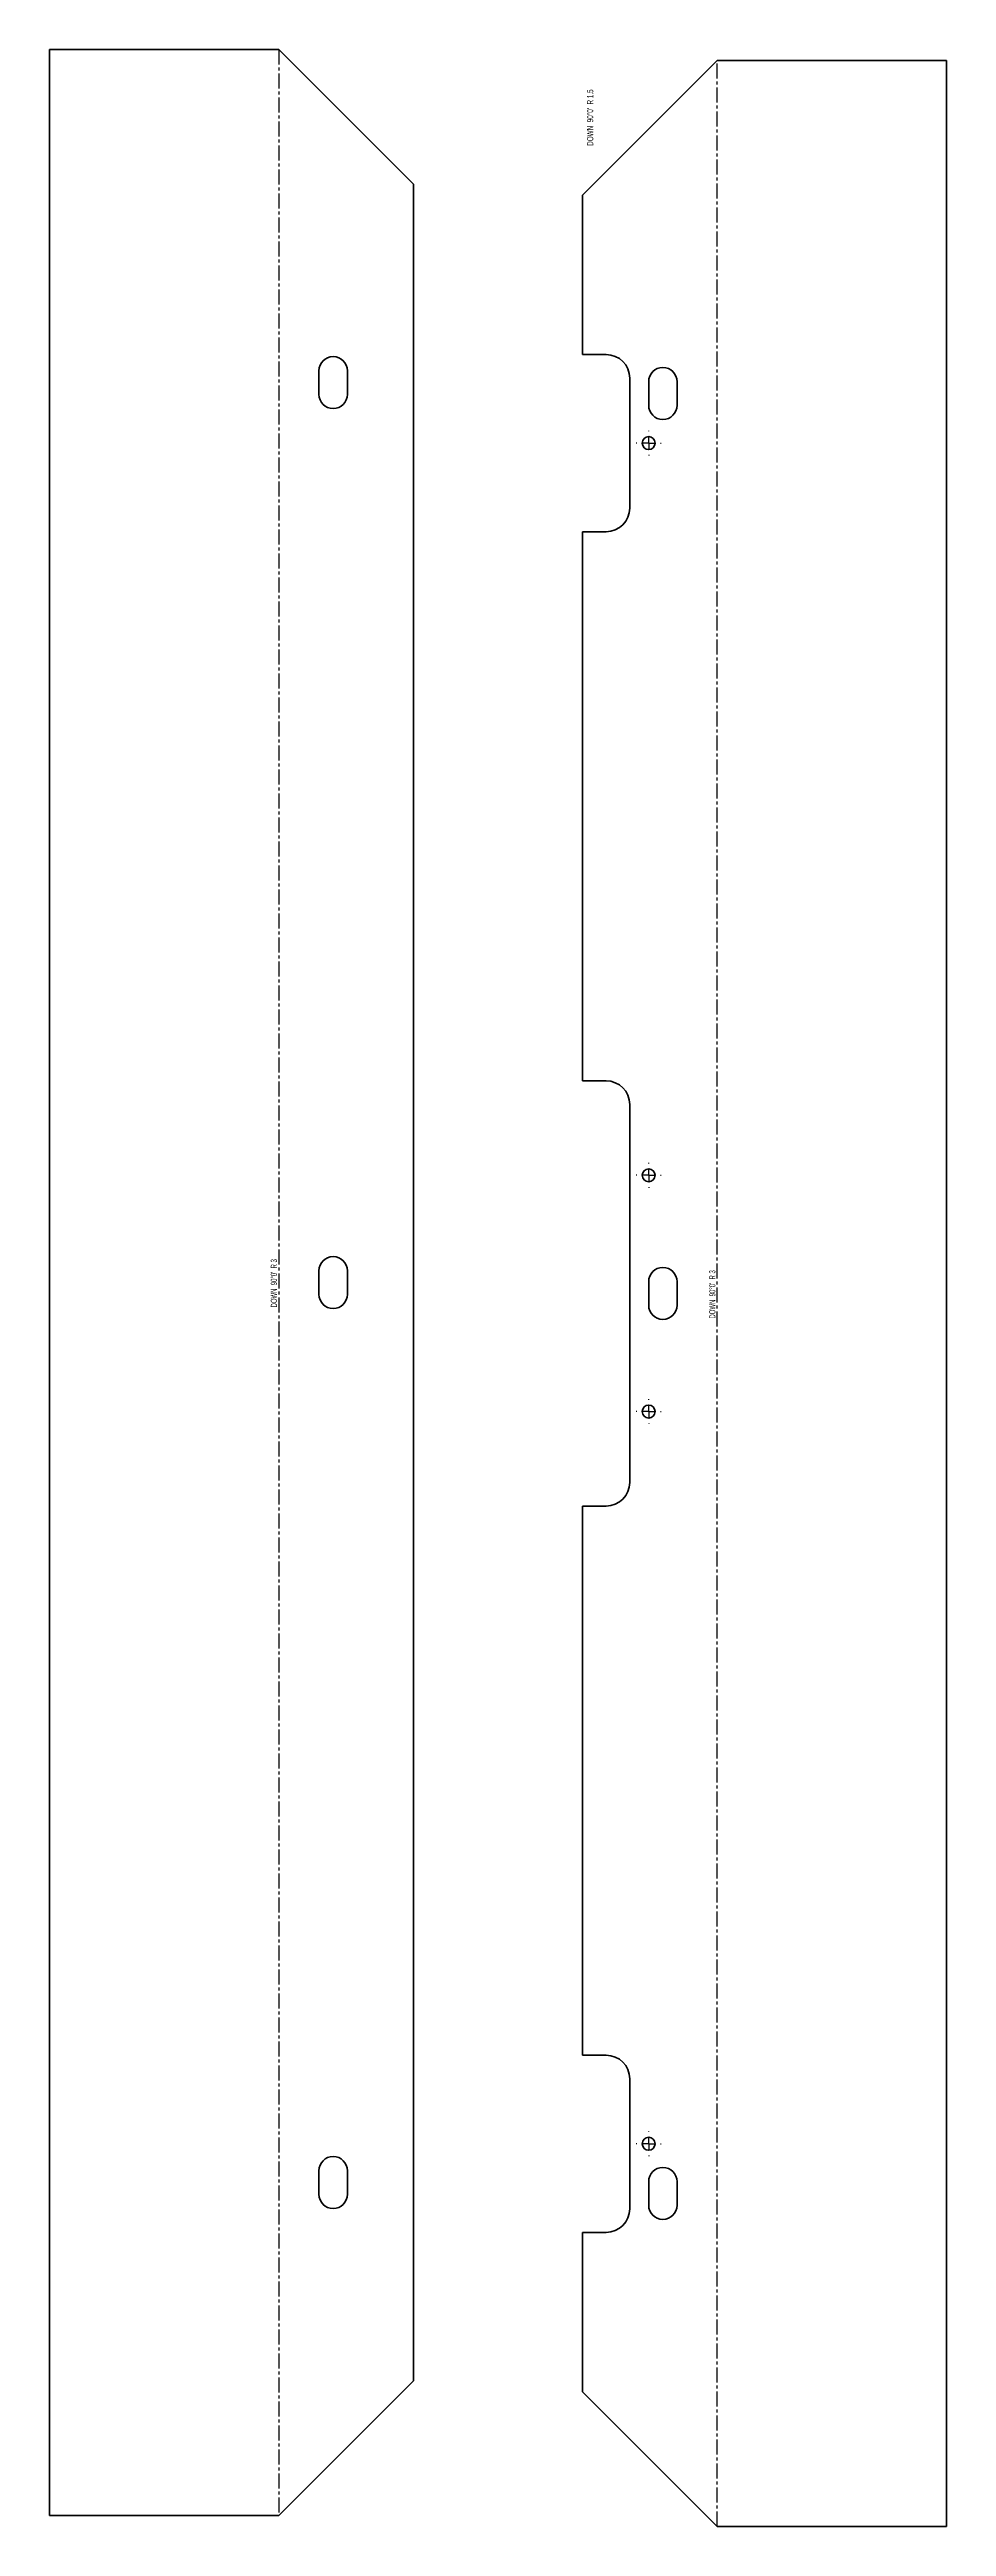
# Model space of a CAD drawing. Header units: millimetres. Extents: x -1419 to 1914, y -1040 to 2564.
# Drawn here: x -401 to -22, y 446 to 1495 of the extents above; entities that cross this region are included whole.
import ezdxf

# ---------------------------------------------------------------- set-up
doc = ezdxf.new("R2010")
doc.units = ezdxf.units.MM
doc.linetypes.add('CENTER', pattern=[10.16, 6.35, -1.27, 1.27, -1.27])
doc.layers.add('FORMAT', color=7, linetype='Continuous')
doc.styles.add('SLDTEXTSTYLE0', font='TXT', dxfattribs={"width": 0.572187})
doc.styles.add('SLDTEXTSTYLE1', font='TXT', dxfattribs={"width": 0.605})

msp = doc.modelspace()

# ---------------------------------------------------------------- texts
at = {"color": 7, "linetype": 'Continuous', "lineweight": 0, "char_height": 2.646, "attachment_point": 2, "rotation": 90}
for s, insert, style in [("DOWN  90°0'  R 1.5", (-173.7, 1466.1), 'SLDTEXTSTYLE1'), ("DOWN  90°0'  R 3", (-307.5, 972.6), 'SLDTEXTSTYLE0'), ("DOWN  90°0'  R 3", (-122, 967.9), 'SLDTEXTSTYLE0')]:
    msp.add_mtext(s, dxfattribs=dict(at, insert=insert, style=style))

# ---------------------------------------------------------------- blocks, each defined once
blk = doc.blocks.new('SW_CENTERMARKSYMBOL_7')
at = {"layer": 'FORMAT', "color": 0}
for p, q in [((-5, 0), (-5.25, 0)), ((0, 0), (-2.5, 0)), ((0, 5), (0, 5.25)), ((0, 0), (0, 2.5)), ((0, 0), (0, -2.5)), ((0, 0), (2.5, 0)), ((5, 0), (5.25, 0)), ((0, -5), (0, -5.25))]:
    blk.add_line(p, q, dxfattribs=at)
blk = doc.blocks.new('SW_CENTERMARKSYMBOL_8')
at = {"layer": 'FORMAT', "color": 0}
for p, q in [((-5, 0), (-5.25, 0)), ((0, 0), (-2.5, 0)), ((0, 5), (0, 5.25)), ((0, 0), (0, 2.5)), ((0, 0), (0, -2.5)), ((0, 0), (2.5, 0)), ((5, 0), (5.25, 0)), ((0, -5), (0, -5.25))]:
    blk.add_line(p, q, dxfattribs=at)
blk = doc.blocks.new('SW_CENTERMARKSYMBOL_9')
at = {"layer": 'FORMAT', "color": 0}
for p, q in [((-5, 0), (-5.25, 0)), ((0, 0), (-2.5, 0)), ((0, 5), (0, 5.25)), ((0, 0), (0, 2.5)), ((0, 0), (0, -2.5)), ((0, 0), (2.5, 0)), ((5, 0), (5.25, 0)), ((0, -5), (0, -5.25))]:
    blk.add_line(p, q, dxfattribs=at)
blk = doc.blocks.new('SW_CENTERMARKSYMBOL_10')
at = {"layer": 'FORMAT', "color": 0}
for p, q in [((-5, 0), (-5.25, 0)), ((0, 0), (-2.5, 0)), ((0, 5), (0, 5.25)), ((0, 0), (0, 2.5)), ((0, 0), (0, -2.5)), ((0, 0), (2.5, 0)), ((5, 0), (5.25, 0)), ((0, -5), (0, -5.25))]:
    blk.add_line(p, q, dxfattribs=at)

# ---------------------------------------------------------------- linework, layer by layer
at = {"color": 7, "linetype": 'Continuous', "lineweight": 35}
for p, q in [((-401.1, 450.9), (-401.1, 1494.9)), ((-304.1, 1494.9), (-401.1, 1494.9)), ((-304.1, 1494.9), (-247.1, 1437.9)), ((-118.6, 1490.3), (-175.6, 1433.3)), ((-21.6, 1490.3), (-118.6, 1490.3)), ((-21.6, 1490.3), (-21.6, 446.3)), ((-247.1, 507.9), (-247.1, 1437.9)), ((-175.6, 1433.3), (-175.6, 1365.8)), ((-165.6, 1365.8), (-175.6, 1365.8)), ((-287.1, 1358.9), (-287.1, 1348.9)), ((-275.1, 1348.9), (-275.1, 1358.9)), ((-155.6, 1300.8), (-155.6, 1355.8)), ((-147.6, 1354.3), (-147.6, 1344.3)), ((-135.6, 1344.3), (-135.6, 1354.3)), ((-175.6, 1290.8), (-165.6, 1290.8)), ((-175.6, 1290.8), (-175.6, 1058.3)), ((-165.6, 1058.3), (-175.6, 1058.3)), ((-155.6, 888.3), (-155.6, 1048.3)), ((-287.1, 977.9), (-287.1, 967.9)), ((-275.1, 967.9), (-275.1, 977.9)), ((-147.6, 973.3), (-147.6, 963.3)), ((-135.6, 963.3), (-135.6, 973.3)), ((-175.6, 878.3), (-165.6, 878.3)), ((-175.6, 878.3), (-175.6, 645.8)), ((-165.6, 645.8), (-175.6, 645.8)), ((-155.6, 580.8), (-155.6, 635.8)), ((-287.1, 596.9), (-287.1, 586.9)), ((-275.1, 586.9), (-275.1, 596.9)), ((-147.6, 592.3), (-147.6, 582.3)), ((-135.6, 582.3), (-135.6, 592.3)), ((-175.6, 570.8), (-165.6, 570.8)), ((-175.6, 570.8), (-175.6, 503.3)), ((-304.1, 450.9), (-247.1, 507.9)), ((-175.6, 503.3), (-118.6, 446.3)), ((-401.1, 450.9), (-304.1, 450.9)), ((-118.6, 446.3), (-21.6, 446.3))]:
    msp.add_line(p, q, dxfattribs=at)
at = {"color": 7, "linetype": 'CENTER'}
for p, q in [((-304.1, 1494.9), (-304.1, 450.9)), ((-118.6, 446.3), (-118.6, 1490.3))]:
    msp.add_line(p, q, dxfattribs=at)
at = {"color": 7, "linetype": 'Continuous', "lineweight": 35}
for centre in [(-147.6, 1328.3), (-147.6, 1018.3), (-147.6, 918.3), (-147.6, 608.3)]:
    msp.add_circle(centre, 2.75, dxfattribs=at)
for centre, radius, start, end in [((-281.1, 1358.9), 6, 0, 180), ((-165.6, 1355.8), 10, 0, 90), ((-141.6, 1354.3), 6, 0, 180), ((-281.1, 1348.9), 6, 180, 0), ((-141.6, 1344.3), 6, 180, 0), ((-165.6, 1300.8), 10, 270, 0), ((-165.6, 1048.3), 10, 0, 90), ((-281.1, 977.9), 6, 0, 180), ((-141.6, 973.3), 6, 0, 180), ((-281.1, 967.9), 6, 180, 0), ((-141.6, 963.3), 6, 180, 0), ((-165.6, 888.3), 10, 270, 0), ((-165.6, 635.8), 10, 0, 90), ((-281.1, 596.9), 6, 0, 180), ((-141.6, 592.3), 6, 0, 180), ((-281.1, 586.9), 6, 180, 0), ((-165.6, 580.8), 10, 270, 0), ((-141.6, 582.3), 6, 180, 0)]:
    msp.add_arc(centre, radius, start, end, dxfattribs=at)

# ---------------------------------------------------------------- block references
at = {"layer": 'FORMAT'}
for name, p in [('SW_CENTERMARKSYMBOL_7', (-147.6, 1328.3)), ('SW_CENTERMARKSYMBOL_9', (-147.6, 1018.3)), ('SW_CENTERMARKSYMBOL_10', (-147.6, 918.3)), ('SW_CENTERMARKSYMBOL_8', (-147.6, 608.3))]:
    msp.add_blockref(name, p, dxfattribs=at)

msp.set_redraw_order([(e.dxf.handle, doc.entitydb.next_handle()) for e in msp.query("TEXT MTEXT ATTDEF DIMENSION ARC_DIMENSION")])  # texts and dimensions are drawn at this point

doc.saveas('drawing.dxf')
